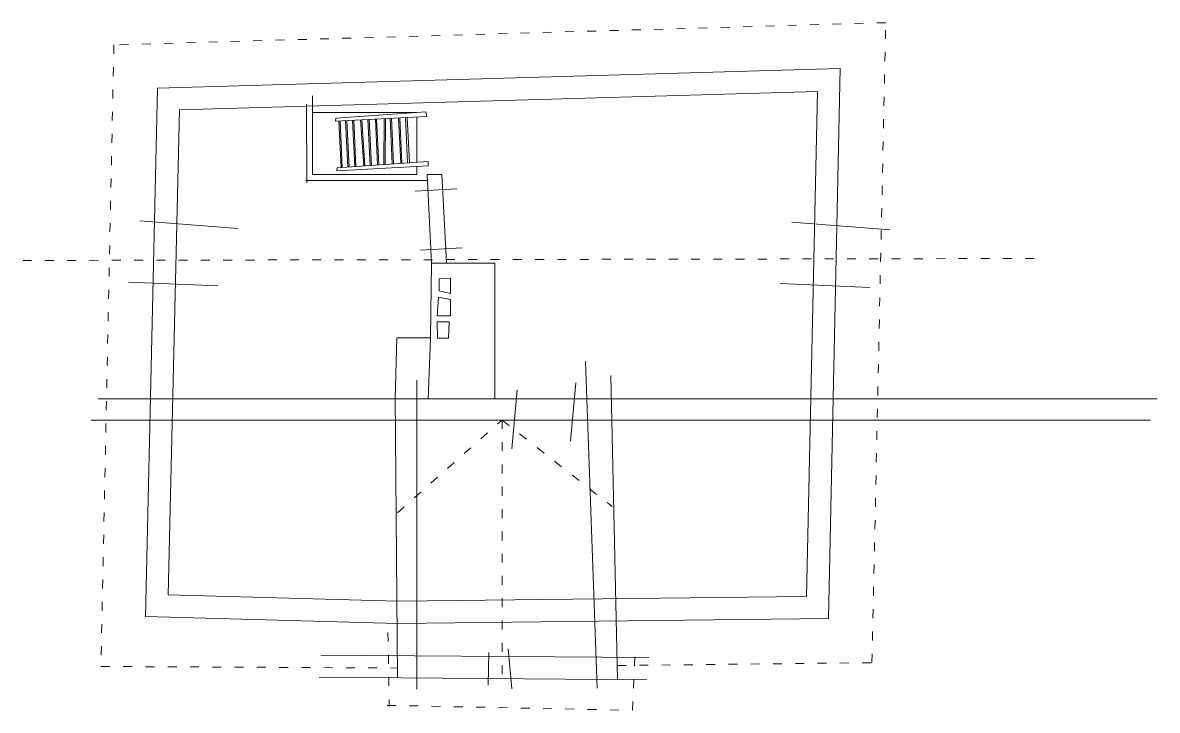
# Model space of a CAD drawing. Header units: centimetres. Extents: x 2280 to 32242, y -4577 to 2534.
# Drawn here: x 9746 to 11274, y 553 to 1479 of the extents above; entities that cross this region are included whole.
import ezdxf

# ---------------------------------------------------------------- set-up
doc = ezdxf.new("R2010")
doc.units = ezdxf.units.CM
doc.linetypes.add('ACAD_ISO03W100', pattern=[30, 12, -18])
doc.layers.get('0').update_dxf_attribs({"lineweight": 15})
doc.layers.add('przerywana', color=7, linetype='ACAD_ISO03W100', lineweight=0)

msp = doc.modelspace()

# ---------------------------------------------------------------- linework, layer by layer
for p, q in [((10136.088, 1380.175), (10136.103, 1274.413)), ((10128.172, 1369.008), (10128.186, 1263.246)), ((10167.206, 1345.919), (10290.082, 1352.534)), ((10167.482, 1349.948), (10167.206, 1345.919)), ((10288.531, 1358.745), (10167.482, 1349.948)), ((10171.384, 1346.144), (10174.5, 1283.568)), ((10176.045, 1283.679), (10173.171, 1346.24)), ((10180.635, 1346.642), (10183.742, 1284.231)), ((10185.292, 1284.343), (10182.425, 1346.738)), ((10189.754, 1347.133), (10192.853, 1284.885)), ((10194.401, 1284.996), (10191.542, 1347.229)), ((10200.843, 1347.73), (10205, 1285.757)), ((10206.551, 1285.868), (10202.634, 1347.826)), ((10210.703, 1348.26), (10213.784, 1286.387)), ((10215.339, 1286.498), (10212.497, 1348.357)), ((10220.649, 1348.796), (10223.72, 1287.1)), ((10225.273, 1287.211), (10222.439, 1348.892)), ((10232.57, 1349.438), (10232.12, 1287.703)), ((10233.679, 1287.814), (10234.365, 1349.534)), ((10240.399, 1349.859), (10243.453, 1288.516)), ((10245.011, 1288.627), (10242.193, 1349.956)), ((10251.755, 1350.471), (10254.799, 1289.33)), ((10256.354, 1289.441), (10253.546, 1350.567)), ((10261.338, 1350.987), (10263.847, 1289.979)), ((10266.549, 1290.173), (10263.369, 1351.096)), ((10290.082, 1352.534), (10288.531, 1358.745)), ((10168.782, 1279.148), (10291.658, 1285.764)), ((10291.658, 1291.974), (10169.058, 1283.178)), ((10291.658, 1285.764), (10291.658, 1291.974)), ((10169.058, 1283.178), (10168.782, 1279.148)), ((10290.278, 1274.413), (10296.371, 1154.88)), ((10290.278, 1274.413), (10310.304, 1274.413)), ((10310.304, 1274.413), (10316.345, 1155.898)), ((10127.118, 1266.016), (10291.287, 1266.016)), ((10274.089, 1251.994), (10330.227, 1254.985)), ((9903.574, 1212.001), (10035.705, 1201.729)), ((10781.442, 1210.052), (10913.573, 1199.78)), ((10281.471, 1172.335), (10337.608, 1175.327)), ((10294.764, 1054.383), (10296.371, 1154.88)), ((10296.371, 1154.88), (10381.728, 1154.88)), ((10381.728, 1154.88), (10381.728, 972.113)), ((10321.988, 1134.822), (10306.466, 1133.606)), ((10306.466, 1133.606), (10306.77, 1117.488)), ((10321.988, 1114.143), (10321.988, 1134.822)), ((9888.061, 1129.463), (10008.702, 1124.222)), ((10306.77, 1117.488), (10321.988, 1114.143)), ((10765.928, 1127.514), (10886.57, 1122.273)), ((10305.857, 1108.973), (10303.727, 1084.035)), ((10321.988, 1105.931), (10305.857, 1108.973)), ((10321.988, 1084.035), (10321.988, 1105.931)), ((10303.727, 1084.035), (10321.988, 1084.035)), ((10304.031, 1075.824), (10320.162, 1075.824)), ((10304.336, 1053.928), (10304.031, 1075.824)), ((10320.162, 1075.824), (10319.249, 1053.928)), ((10247.286, 972.113), (10249.392, 1054.383)), ((10249.392, 1054.383), (10294.764, 1054.383)), ((10291.715, 972.113), (10294.747, 1053.928)), ((10319.249, 1053.928), (10304.336, 1053.928)), ((10503.641, 1022.527), (10519.275, 582.431)), ((10276.444, 581.114), (10276.444, 997.116)), ((10490.822, 993.745), (10483.661, 915.041)), ((10537.59, 1003.681), (10546.811, 594.338)), ((10411.445, 983.781), (10404.284, 905.077)), ((9847.285, 972.113), (11273.61, 972.113)), ((10250.714, 596.541), (10247.394, 976.334)), ((9837.792, 943.655), (11264.116, 943.655)), ((10588.751, 623.947), (10147.307, 627.23)), ((10373.44, 630.52), (10372.523, 586.571)), ((10399.555, 635.556), (10404.595, 581.535)), ((10586.335, 594.044), (10144.891, 597.328))]:
    msp.add_line(p, q)
for points in [[(9911.127, 679.167), (10250.714, 669.74), (10830.679, 676.295), (10846.56, 1416.883), (9927.256, 1390.459), (9911.127, 678.72)], [(10276.66, 1284.956), (10276.66, 1274.413), (10136.103, 1274.413), (10136.103, 1357.741), (10276.66, 1357.741)], [(10276.66, 1351.811), (10276.66, 1290.898)]]:
    msp.add_lwpolyline(points)
msp.add_lwpolyline([(9941.603, 708.333), (10250.961, 699.745), (10801.129, 705.963), (10816.085, 1385.994), (9956.795, 1361.296)], close=True)
at = {"layer": 'przerywana'}
for p, q in [((9745.797, 1158.487), (11125.491, 1161.228)), ((10250.714, 818.752), (10391.269, 943.655)), ((10391.269, 943.655), (10539.38, 827.281)), ((10391.269, 943.655), (10391.269, 595.495)), ((10237.646, 657.547), (10239.355, 558.516)), ((10566.954, 552.8), (10570.606, 631.958)), ((10236.508, 559.484), (10566.954, 552.8))]:
    msp.add_line(p, q, dxfattribs=at)
for points in [[(10546.213, 613.076), (10889.421, 616.955), (10907.899, 1478.671), (9868.563, 1448.797), (9851.177, 611.842)], [(9851.177, 611.842), (10250.22, 609.731), (10250.714, 609.736)]]:
    msp.add_lwpolyline(points, dxfattribs=at)

doc.saveas('drawing.dxf')
